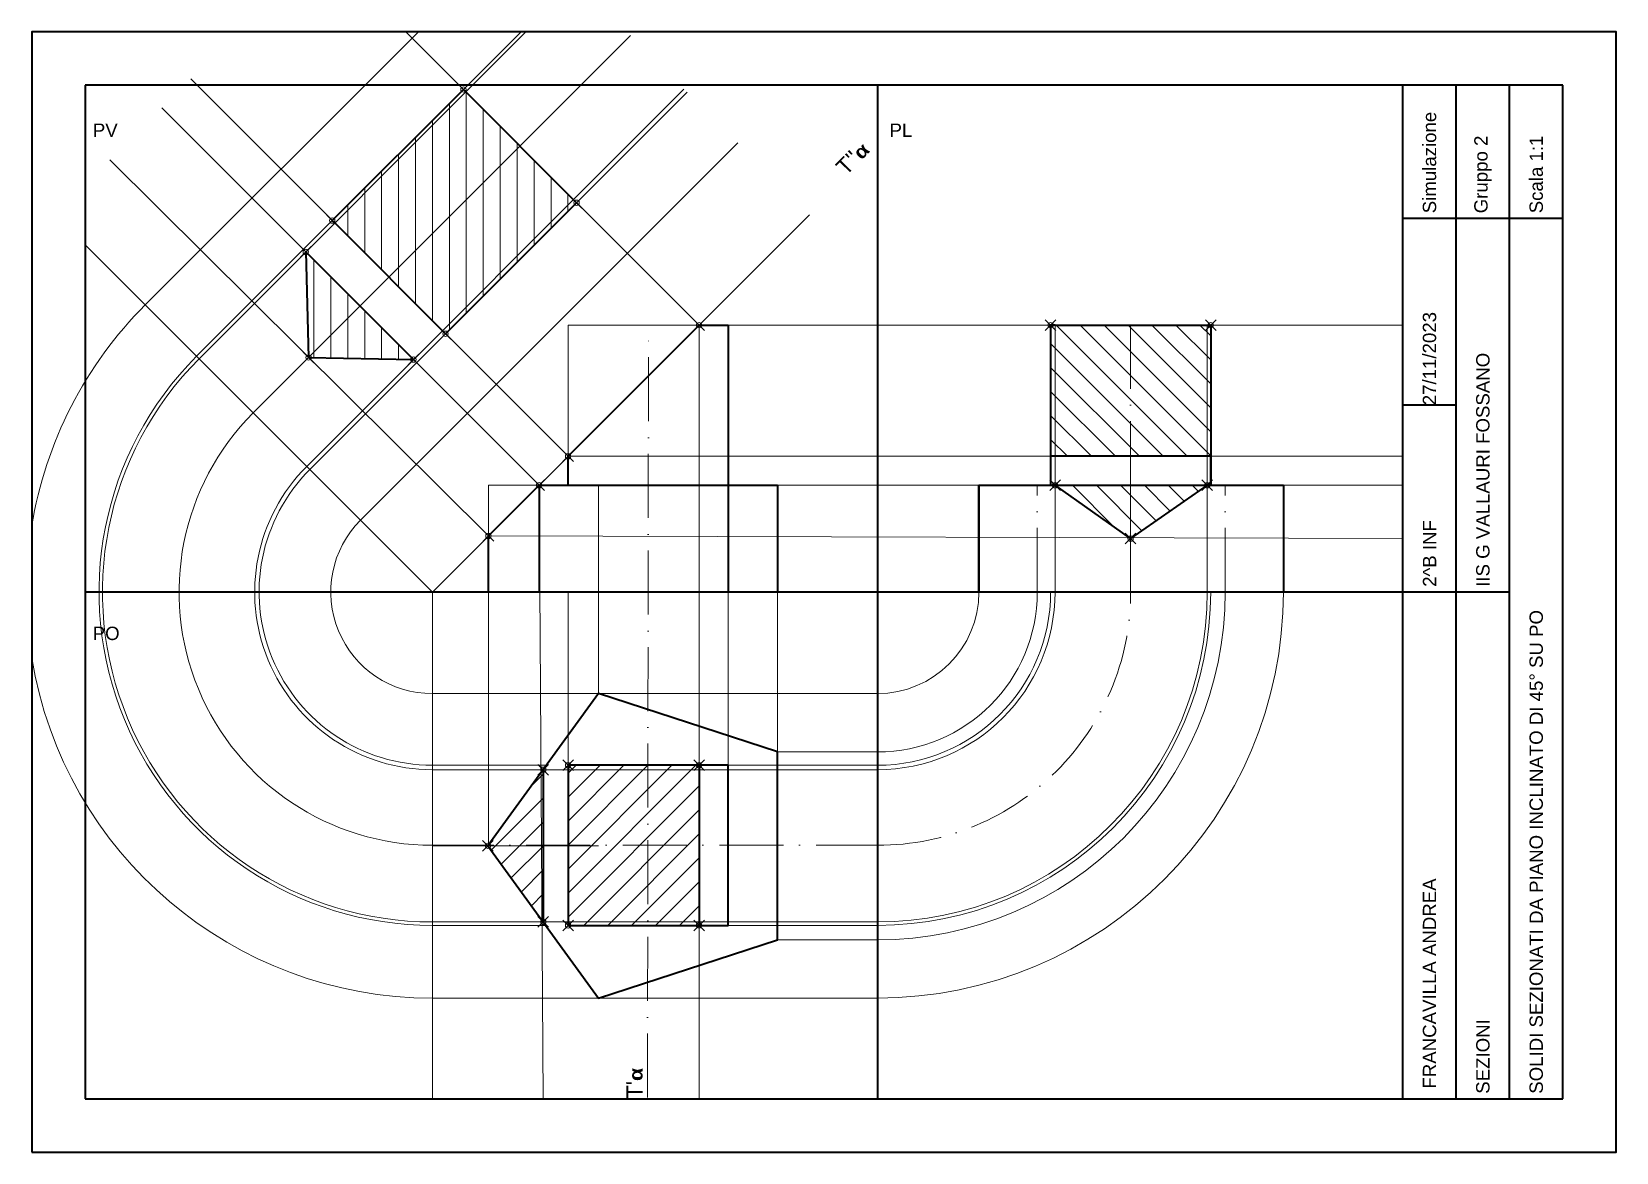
# Model space of a CAD drawing. Header units: millimetres. Extents: x -27341 to -22638, y -17500 to -16444.
# Drawn here: x -23395.5 to -23098.5, y -16680.2 to -16470.2 of the extents above; entities that cross this region are included whole.
import ezdxf

# ---------------------------------------------------------------- set-up
doc = ezdxf.new("R2010")
doc.units = ezdxf.units.MM
doc.header["$PDMODE"] = 35
doc.linetypes.add('ACAD_ISO10W100', pattern=[18, 12, -3, 0, -3])
for name, color, linetype, lineweight in [('Linea assi', 7, 'ACAD_ISO10W100', 13), ('Linea Campitura', 7, 'Continuous', 13), ('Linea Costruzione 1', 6, 'Continuous', 13), ('Linea Costruzione 2', 104, 'Continuous', 13), ('Linea Costruzione 3', 20, 'Continuous', 13), ('Linea Fine', 7, 'Continuous', 20), ('Linea Grossa', 7, 'Continuous', 40)]:
    doc.layers.add(name, color=color, linetype=linetype, lineweight=lineweight)
doc.styles.get("Standard").update_dxf_attribs({"font": 'arial.ttf'})

msp = doc.modelspace()

# ---------------------------------------------------------------- texts
at = {"layer": 'Linea Fine', "char_height": 2.5, "attachment_point": 1}
for s, insert in [('PV', (-23384.02, -16487.39)), ('PL', (-23234.7, -16487.39)), ('PO', (-23384.05, -16581.68))]:
    msp.add_mtext_dynamic_manual_height_columns(s, width=14.3786, gutter_width=12.5, heights=[0], dxfattribs=dict(at, insert=insert))
at = {"layer": 'Linea Grossa'}
for s, width, heights, insert, char_height, attachment_point, rotation in [('\\pxt0; Simulazione', 95, [0], (-23133.48, -16505.18), 2.5, 4, 90), ("T''{\\fArial Black|b0|i0|c0|p34;\\H0.83333x;α}", 8.9214, [3.04], (-23245.02, -16495.18), 3, 1, 45.5206), (' Gruppo 2', 95, [0], (-23123.48, -16505.18), 2.5, 4, 90), (' Scala 1:1', 95, [0], (-23113.48, -16505.18), 2.5, 4, 90), ('27/11/2023', 95, [0], (-23133.48, -16540.18), 2.5, 4, 90), (' IIS G VALLAURI FOSSANO', 95, [0], (-23123.48, -16575.18), 2.5, 4, 90), (' 2^ B INF', 35, [0], (-23133.48, -16575.18), 2.5, 4, 90), (' SOLIDI SEZIONATI DA PIANO INCLINATO DI 45° SU PO', 164.6712, [0], (-23113.48, -16670.18), 2.5, 4, 90), ('  FRANCAVILLA ANDREA', 95, [0], (-23133.48, -16670.18), 2.5, 4, 90), (' SEZIONI', 95, [0], (-23123.48, -16670.18), 2.5, 4, 90), ("T'{\\fArial Black|b0|i0|c0|p34;\\H0.83333x;α}", 8.9214, [3.04], (-23284, -16670.18), 3, 1, 90)]:
    msp.add_mtext_dynamic_manual_height_columns(s, width=width, gutter_width=12.5, heights=heights, dxfattribs=dict(at, insert=insert, char_height=char_height, attachment_point=attachment_point, rotation=rotation))

# ---------------------------------------------------------------- hatches: boundary and pattern name
at = {"layer": 'Linea Campitura'}
h = msp.add_hatch(dxfattribs=at)
h.set_pattern_fill('ANSI31', color=256, angle=225)
h.paths.add_polyline_path([(-23293.35, -16502.22), (-23314.57, -16481.01), (-23339.14, -16505.57), (-23338.68, -16506.02), (-23317.92, -16526.79)])
h.paths.add_polyline_path([(-23344.12, -16511.46), (-23343.71, -16531.36), (-23323.94, -16531.63)])
h = msp.add_hatch(dxfattribs=at)
h.set_pattern_fill('ANSI31', color=256, angle=90)
h.paths.add_polyline_path([(-23174.51, -16525.18), (-23203.68, -16525.18), (-23204.51, -16525.18), (-23204.51, -16549.75), (-23203.68, -16549.75), (-23174.51, -16549.75)])
h.paths.add_polyline_path([(-23175.15, -16555.18), (-23203.68, -16555.18), (-23189.51, -16565.18)])
h = msp.add_hatch(dxfattribs=at)
h.set_pattern_fill('ANSI31', color=256)
h.paths.add_polyline_path([(-23299.6, -16608.48), (-23309.96, -16622.75), (-23299.6, -16637.01)])
h.paths.add_polyline_path([(-23270.39, -16607.65), (-23294.96, -16607.65), (-23294.96, -16637.65), (-23270.39, -16637.65)])

# ---------------------------------------------------------------- linework, layer by layer
at = {"layer": 'Linea assi'}
for p, q in [((-23280.07, -16669.89), (-23279.88, -16525.16)), ((-23189.51, -16555.18), (-23189.51, -16525.18)), ((-23207, -16575.18), (-23207, -16555.18)), ((-23171.78, -16575.18), (-23171.78, -16555.18)), ((-23320.88, -16622.65), (-23236.98, -16622.65))]:
    msp.add_line(p, q, dxfattribs=at)
msp.add_arc((-23236.98, -16575.18), 47.47, 270, 0, dxfattribs=at)
at = {"layer": 'Linea Costruzione 1'}
for p, q in [((-23264.96, -16525.18), (-23204.51, -16525.18)), ((-23174.51, -16525.18), (-23138.48, -16525.18)), ((-23236.98, -16555.18), (-23255.69, -16555.18)), ((-23236.98, -16555.18), (-23217.95, -16555.18)), ((-23160.88, -16555.18), (-23138.48, -16555.18)), ((-23309.89, -16622.65), (-23309.89, -16575.18)), ((-23294.96, -16607.65), (-23294.96, -16575.18)), ((-23289.23, -16594.21), (-23289.23, -16575.18)), ((-23264.96, -16607.65), (-23264.96, -16575.18)), ((-23255.69, -16605.11), (-23255.69, -16575.18)), ((-23289.23, -16594.21), (-23236.98, -16594.21)), ((-23255.69, -16605.11), (-23236.98, -16605.11)), ((-23264.96, -16607.65), (-23236.98, -16607.65)), ((-23264.96, -16637.65), (-23236.98, -16637.65)), ((-23255.69, -16640.38), (-23236.98, -16640.38)), ((-23289.23, -16651.28), (-23236.98, -16651.28))]:
    msp.add_line(p, q, dxfattribs=at)
for radius in [19.04, 29.98, 32.47, 62.47, 65.2, 76.1]:
    msp.add_arc((-23236.98, -16575.18), radius, 270, 0, dxfattribs=at)
at = {"layer": 'Linea Costruzione 2'}
for p, q in [((-23270.39, -16525.18), (-23270.39, -16670.18)), ((-23203.68, -16575.18), (-23203.68, -16525.18)), ((-23175.15, -16575.18), (-23175.15, -16525.18)), ((-23294.96, -16549.75), (-23138.48, -16549.75)), ((-23300.39, -16555.18), (-23299.6, -16670.18)), ((-23309.89, -16564.68), (-23138.48, -16565.18)), ((-23299.6, -16608.48), (-23236.98, -16608.48)), ((-23299.6, -16637.01), (-23236.98, -16637.01))]:
    msp.add_line(p, q, dxfattribs=at)
for radius in [33.3, 61.83]:
    msp.add_arc((-23236.98, -16575.18), radius, 270, 0, dxfattribs=at)
for p in [(-23270.39, -16525.18), (-23204.51, -16525.18), (-23174.51, -16525.18), (-23294.96, -16549.75), (-23300.39, -16555.18), (-23203.68, -16555.18), (-23175.15, -16555.18), (-23309.89, -16564.68), (-23189.51, -16565.18), (-23299.6, -16608.48), (-23294.96, -16607.65), (-23270.39, -16607.65), (-23309.96, -16622.75), (-23299.6, -16637.01), (-23294.96, -16637.65), (-23270.39, -16637.65)]:
    msp.add_point(p, dxfattribs=at)
at = {"layer": 'Linea Costruzione 3'}
for p, q in [((-23374.2, -16521.37), (-23323.01, -16470.18)), ((-23364.57, -16531.01), (-23303.74, -16470.18)), ((-23364.12, -16531.46), (-23302.84, -16470.18)), ((-23353.96, -16541.61), (-23283.25, -16470.9)), ((-23270.39, -16525.18), (-23325.39, -16470.18)), ((-23294.96, -16549.75), (-23365.67, -16479.04)), ((-23343.94, -16551.63), (-23273.23, -16480.92)), ((-23343.35, -16552.22), (-23272.64, -16481.51)), ((-23300.39, -16555.18), (-23371.1, -16484.47)), ((-23333.85, -16561.72), (-23263.14, -16491.01)), ((-23309.89, -16564.68), (-23380.85, -16494.22)), ((-23320.39, -16575.18), (-23249.68, -16504.47)), ((-23320.39, -16575.18), (-23385.48, -16510.09)), ((-23289.23, -16594.21), (-23320.39, -16594.21)), ((-23298.99, -16607.65), (-23320.39, -16607.65)), ((-23299.6, -16608.48), (-23320.39, -16608.48)), ((-23289.23, -16622.75), (-23320.39, -16622.75)), ((-23299.6, -16637.01), (-23320.39, -16637.01)), ((-23299.13, -16637.65), (-23320.39, -16637.65)), ((-23289.23, -16651.28), (-23320.39, -16651.28))]:
    msp.add_line(p, q, dxfattribs=at)
for radius, start, end in [(76.1, 135, 170.6576), (62.47, 135, 270), (61.83, 135, 270), (47.47, 135, 270), (33.3, 135, 270), (32.47, 135, 270), (19.04, 135, 270), (76.1, 189.3424, 270)]:
    msp.add_arc((-23320.39, -16575.18), radius, start, end, dxfattribs=at)
for p in [(-23314.57, -16481.01), (-23293.35, -16502.22), (-23339.14, -16505.57), (-23344.12, -16511.46), (-23317.92, -16526.79), (-23343.58, -16531.23), (-23323.94, -16531.63)]:
    msp.add_point(p, dxfattribs=at)
at = {"layer": 'Linea Fine'}
for p, q in [((-23294.96, -16555.18), (-23294.96, -16525.18)), ((-23294.96, -16525.18), (-23264.96, -16525.18)), ((-23264.96, -16555.18), (-23264.96, -16525.18)), ((-23264.96, -16525.18), (-23138.48, -16525.18)), ((-23204.51, -16555.18), (-23204.51, -16525.18)), ((-23174.51, -16555.18), (-23174.51, -16525.18)), ((-23309.89, -16575.18), (-23309.89, -16555.18)), ((-23309.89, -16555.18), (-23255.69, -16555.18)), ((-23289.23, -16575.18), (-23289.23, -16555.18)), ((-23255.69, -16575.18), (-23255.69, -16555.18)), ((-23255.69, -16555.18), (-23138.48, -16555.18)), ((-23217.95, -16575.18), (-23217.95, -16555.18)), ((-23189.51, -16575.18), (-23189.51, -16555.18)), ((-23160.88, -16575.18), (-23160.88, -16555.18)), ((-23309.89, -16575.18), (-23320.39, -16575.18)), ((-23320.39, -16575.18), (-23320.39, -16670.18))]:
    msp.add_line(p, q, dxfattribs=at)
at = {"layer": 'Linea Grossa'}
for p, q in [((-23108.48, -16480.18), (-23385.48, -16480.18)), ((-23385.48, -16480.18), (-23385.48, -16670.18)), ((-23236.98, -16480.18), (-23236.98, -16670.18)), ((-23138.48, -16670.18), (-23138.48, -16480.18)), ((-23128.48, -16670.18), (-23128.48, -16480.18)), ((-23118.48, -16670.18), (-23118.48, -16480.18)), ((-23108.48, -16670.18), (-23108.48, -16480.18)), ((-23339.14, -16505.57), (-23314.57, -16481.01)), ((-23293.35, -16502.22), (-23314.57, -16481.01)), ((-23317.92, -16526.79), (-23293.35, -16502.22)), ((-23338.68, -16506.02), (-23339.14, -16505.57)), ((-23338.68, -16506.02), (-23317.92, -16526.79)), ((-23108.48, -16505.18), (-23138.48, -16505.18)), ((-23344.12, -16511.46), (-23343.58, -16531.23)), ((-23323.94, -16531.63), (-23344.12, -16511.46)), ((-23294.96, -16549.75), (-23270.39, -16525.18)), ((-23270.39, -16525.18), (-23264.96, -16525.18)), ((-23264.96, -16525.18), (-23264.96, -16555.18)), ((-23204.51, -16525.18), (-23204.51, -16555.18)), ((-23203.68, -16525.18), (-23204.51, -16525.18)), ((-23203.68, -16525.18), (-23174.51, -16525.18)), ((-23174.51, -16525.18), (-23174.51, -16555.18)), ((-23343.58, -16531.23), (-23323.94, -16531.63)), ((-23128.48, -16540.18), (-23138.48, -16540.18)), ((-23294.96, -16555.18), (-23294.95, -16549.68)), ((-23203.68, -16549.75), (-23204.51, -16549.75)), ((-23174.51, -16549.75), (-23203.68, -16549.75)), ((-23203.68, -16549.75), (-23203.68, -16549.75)), ((-23174.51, -16555.18), (-23174.51, -16549.75)), ((-23309.89, -16564.68), (-23300.39, -16555.18)), ((-23300.39, -16555.18), (-23294.96, -16555.18)), ((-23300.39, -16555.18), (-23300.39, -16575.18)), ((-23294.96, -16555.18), (-23264.96, -16555.18)), ((-23264.96, -16555.18), (-23255.69, -16555.18)), ((-23264.96, -16555.18), (-23264.96, -16575.18)), ((-23255.69, -16555.18), (-23255.69, -16575.18)), ((-23217.95, -16555.18), (-23217.95, -16575.18)), ((-23217.95, -16575.18), (-23217.95, -16555.18)), ((-23217.95, -16555.18), (-23160.88, -16555.18)), ((-23189.51, -16565.18), (-23203.68, -16555.18)), ((-23175.15, -16555.18), (-23189.51, -16565.18)), ((-23160.88, -16555.18), (-23160.88, -16575.18)), ((-23309.89, -16575.18), (-23309.89, -16564.68)), ((-23138.48, -16575.18), (-23385.48, -16575.18)), ((-23160.88, -16575.18), (-23171.78, -16575.18)), ((-23118.48, -16575.18), (-23138.48, -16575.18)), ((-23270.39, -16607.65), (-23270.39, -16637.65)), ((-23299.6, -16608.48), (-23299.6, -16637.01)), ((-23385.48, -16670.18), (-23108.48, -16670.18))]:
    msp.add_line(p, q, dxfattribs=at)
for points in [[(-23395.48, -16680.18), (-23098.48, -16680.18), (-23098.48, -16470.18), (-23395.48, -16470.18)], [(-23309.96, -16622.75), (-23289.23, -16651.28), (-23255.69, -16640.38), (-23255.69, -16605.11), (-23289.23, -16594.21)], [(-23294.96, -16607.65), (-23294.96, -16637.65), (-23264.96, -16637.65), (-23264.96, -16607.65)]]:
    msp.add_lwpolyline(points, close=True, dxfattribs=at)

msp.set_redraw_order([(e.dxf.handle, doc.entitydb.next_handle()) for e in msp.query("TEXT MTEXT ATTDEF DIMENSION ARC_DIMENSION")])  # texts and dimensions are drawn at this point

doc.saveas('drawing.dxf')
